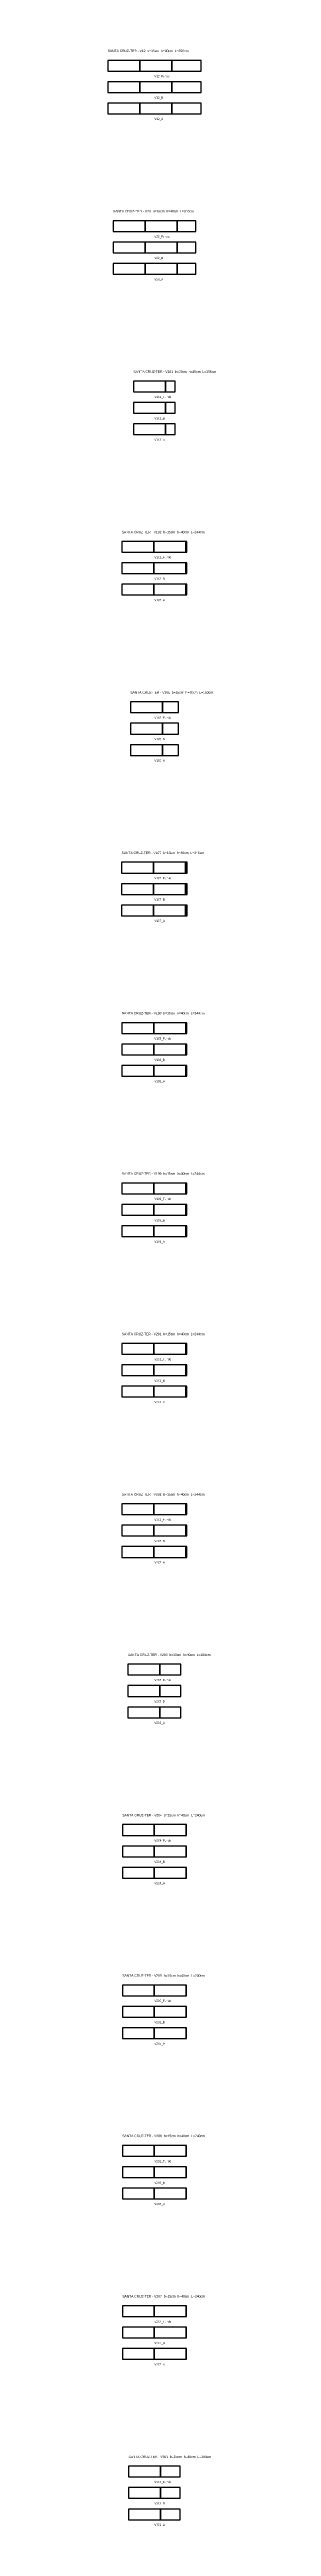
# Model space of a CAD drawing. Header units: metres. Extents: x -175 to 133895, y -11125 to 31642.
# Drawn here: x -175 to 221, y -11125 to -1860 of the extents above.
import ezdxf

# ---------------------------------------------------------------- set-up
doc = ezdxf.new("R2010")
doc.units = ezdxf.units.M

msp = doc.modelspace()

# ---------------------------------------------------------------- linework, layer by layer
at = {"layer": 'Paineis'}
for points in [[(-175, -1940), (-55, -1940), (-55, -1900), (-175, -1900)], [(-55, -1940), (65, -1940), (65, -1900), (-55, -1900)], [(65, -1940), (175, -1940), (175, -1900), (65, -1900)], [(-175, -2020), (-55, -2020), (-55, -1980), (-175, -1980)], [(-55, -2020), (65, -2020), (65, -1980), (-55, -1980)], [(65, -2020), (175, -2020), (175, -1980), (65, -1980)], [(-175, -2100), (-55, -2100), (-55, -2060), (-175, -2060)], [(-55, -2100), (65, -2100), (65, -2060), (-55, -2060)], [(65, -2100), (175, -2100), (175, -2060), (65, -2060)], [(-155, -2540), (-35, -2540), (-35, -2500), (-155, -2500)], [(-35, -2540), (85, -2540), (85, -2500), (-35, -2500)], [(85, -2540), (155, -2540), (155, -2500), (85, -2500)], [(-155, -2620), (-35, -2620), (-35, -2580), (-155, -2580)], [(-35, -2620), (85, -2620), (85, -2580), (-35, -2580)], [(85, -2620), (155, -2620), (155, -2580), (85, -2580)], [(-155, -2700), (-35, -2700), (-35, -2660), (-155, -2660)], [(-35, -2700), (85, -2700), (85, -2660), (-35, -2660)], [(85, -2700), (155, -2700), (155, -2660), (85, -2660)], [(-78.25, -3140), (41.75, -3140), (41.75, -3100), (-78.25, -3100)], [(41.75, -3140), (78.25, -3140), (78.25, -3100), (41.75, -3100)], [(-78.25, -3220), (41.75, -3220), (41.75, -3180), (-78.25, -3180)], [(41.75, -3220), (78.25, -3220), (78.25, -3180), (41.75, -3180)], [(-78.25, -3300), (41.75, -3300), (41.75, -3260), (-78.25, -3260)], [(41.75, -3300), (78.25, -3300), (78.25, -3260), (41.75, -3260)], [(-122, -3740), (-2, -3740), (-2, -3700), (-122, -3700)], [(-2, -3740), (118, -3740), (118, -3700), (-2, -3700)], [(118, -3740), (122, -3740), (122, -3700), (118, -3700)], [(-122, -3820), (-2, -3820), (-2, -3780), (-122, -3780)], [(-2, -3820), (118, -3820), (118, -3780), (-2, -3780)], [(118, -3820), (122, -3820), (122, -3780), (118, -3780)], [(-122, -3900), (-2, -3900), (-2, -3860), (-122, -3860)], [(-2, -3900), (118, -3900), (118, -3860), (-2, -3860)], [(118, -3900), (122, -3900), (122, -3860), (118, -3860)], [(-90, -4340), (30, -4340), (30, -4300), (-90, -4300)], [(30, -4340), (90, -4340), (90, -4300), (30, -4300)], [(-90, -4420), (30, -4420), (30, -4380), (-90, -4380)], [(30, -4420), (90, -4420), (90, -4380), (30, -4380)], [(-90, -4500), (30, -4500), (30, -4460), (-90, -4460)], [(30, -4500), (90, -4500), (90, -4460), (30, -4460)], [(-123, -4940), (-3, -4940), (-3, -4900), (-123, -4900)], [(-3, -4940), (117, -4940), (117, -4900), (-3, -4900)], [(117, -4940), (123, -4940), (123, -4900), (117, -4900)], [(-123, -5020), (-3, -5020), (-3, -4980), (-123, -4980)], [(-3, -5020), (117, -5020), (117, -4980), (-3, -4980)], [(117, -5020), (123, -5020), (123, -4980), (117, -4980)], [(-123, -5100), (-3, -5100), (-3, -5060), (-123, -5060)], [(-3, -5100), (117, -5100), (117, -5060), (-3, -5060)], [(117, -5100), (123, -5100), (123, -5060), (117, -5060)], [(-122, -5540), (-2, -5540), (-2, -5500), (-122, -5500)], [(-2, -5540), (118, -5540), (118, -5500), (-2, -5500)], [(118, -5540), (122, -5540), (122, -5500), (118, -5500)], [(-122, -5620), (-2, -5620), (-2, -5580), (-122, -5580)], [(-2, -5620), (118, -5620), (118, -5580), (-2, -5580)], [(118, -5620), (122, -5620), (122, -5580), (118, -5580)], [(-122, -5700), (-2, -5700), (-2, -5660), (-122, -5660)], [(-2, -5700), (118, -5700), (118, -5660), (-2, -5660)], [(118, -5700), (122, -5700), (122, -5660), (118, -5660)], [(-122, -6140), (-2, -6140), (-2, -6100), (-122, -6100)], [(-2, -6140), (118, -6140), (118, -6100), (-2, -6100)], [(118, -6140), (122, -6140), (122, -6100), (118, -6100)], [(-122, -6220), (-2, -6220), (-2, -6180), (-122, -6180)], [(-2, -6220), (118, -6220), (118, -6180), (-2, -6180)], [(118, -6220), (122, -6220), (122, -6180), (118, -6180)], [(-122, -6300), (-2, -6300), (-2, -6260), (-122, -6260)], [(-2, -6300), (118, -6300), (118, -6260), (-2, -6260)], [(118, -6300), (122, -6300), (122, -6260), (118, -6260)], [(-122, -6740), (-2, -6740), (-2, -6700), (-122, -6700)], [(-2, -6740), (118, -6740), (118, -6700), (-2, -6700)], [(118, -6740), (122, -6740), (122, -6700), (118, -6700)], [(-122, -6820), (-2, -6820), (-2, -6780), (-122, -6780)], [(-2, -6820), (118, -6820), (118, -6780), (-2, -6780)], [(118, -6820), (122, -6820), (122, -6780), (118, -6780)], [(-122, -6900), (-2, -6900), (-2, -6860), (-122, -6860)], [(-2, -6900), (118, -6900), (118, -6860), (-2, -6860)], [(118, -6900), (122, -6900), (122, -6860), (118, -6860)], [(-122, -7340), (-2, -7340), (-2, -7300), (-122, -7300)], [(-2, -7340), (118, -7340), (118, -7300), (-2, -7300)], [(118, -7340), (122, -7340), (122, -7300), (118, -7300)], [(-122, -7420), (-2, -7420), (-2, -7380), (-122, -7380)], [(-2, -7420), (118, -7420), (118, -7380), (-2, -7380)], [(118, -7420), (122, -7420), (122, -7380), (118, -7380)], [(-122, -7500), (-2, -7500), (-2, -7460), (-122, -7460)], [(-2, -7500), (118, -7500), (118, -7460), (-2, -7460)], [(118, -7500), (122, -7500), (122, -7460), (118, -7460)], [(-99.25, -7940), (20.75, -7940), (20.75, -7900), (-99.25, -7900)], [(20.75, -7940), (99.25, -7940), (99.25, -7900), (20.75, -7900)], [(-99.25, -8020), (20.75, -8020), (20.75, -7980), (-99.25, -7980)], [(-99.25, -8100), (20.75, -8100), (20.75, -8060), (-99.25, -8060)], [(20.75, -8020), (99.25, -8020), (99.25, -7980), (20.75, -7980)], [(20.75, -8100), (99.25, -8100), (99.25, -8060), (20.75, -8060)], [(-120.25, -8540), (-0.25, -8540), (-0.25, -8500), (-120.25, -8500)], [(-0.25, -8540), (119.75, -8540), (119.75, -8500), (-0.25, -8500)], [(119.75, -8540), (120.25, -8540), (120.25, -8500), (119.75, -8500)], [(-120.25, -8620), (-0.25, -8620), (-0.25, -8580), (-120.25, -8580)], [(-0.25, -8620), (119.75, -8620), (119.75, -8580), (-0.25, -8580)], [(119.75, -8620), (120.25, -8620), (120.25, -8580), (119.75, -8580)], [(-120.25, -8700), (-0.25, -8700), (-0.25, -8660), (-120.25, -8660)], [(-0.25, -8700), (119.75, -8700), (119.75, -8660), (-0.25, -8660)], [(119.75, -8700), (120.25, -8700), (120.25, -8660), (119.75, -8660)], [(-120.25, -9140), (-0.25, -9140), (-0.25, -9100), (-120.25, -9100)], [(-0.25, -9140), (119.75, -9140), (119.75, -9100), (-0.25, -9100)], [(119.75, -9140), (120.25, -9140), (120.25, -9100), (119.75, -9100)], [(-120.25, -9220), (-0.25, -9220), (-0.25, -9180), (-120.25, -9180)], [(-120.25, -9300), (-0.25, -9300), (-0.25, -9260), (-120.25, -9260)], [(-0.25, -9220), (119.75, -9220), (119.75, -9180), (-0.25, -9180)], [(-0.25, -9300), (119.75, -9300), (119.75, -9260), (-0.25, -9260)], [(119.75, -9220), (120.25, -9220), (120.25, -9180), (119.75, -9180)], [(119.75, -9300), (120.25, -9300), (120.25, -9260), (119.75, -9260)], [(-120.25, -9740), (-0.25, -9740), (-0.25, -9700), (-120.25, -9700)], [(-0.25, -9740), (119.75, -9740), (119.75, -9700), (-0.25, -9700)], [(119.75, -9740), (120.25, -9740), (120.25, -9700), (119.75, -9700)], [(-120.25, -9820), (-0.25, -9820), (-0.25, -9780), (-120.25, -9780)], [(-0.25, -9820), (119.75, -9820), (119.75, -9780), (-0.25, -9780)], [(119.75, -9820), (120.25, -9820), (120.25, -9780), (119.75, -9780)], [(-120.25, -9900), (-0.25, -9900), (-0.25, -9860), (-120.25, -9860)], [(-0.25, -9900), (119.75, -9900), (119.75, -9860), (-0.25, -9860)], [(119.75, -9900), (120.25, -9900), (120.25, -9860), (119.75, -9860)], [(-120.25, -10340), (-0.25, -10340), (-0.25, -10300), (-120.25, -10300)], [(-0.25, -10340), (119.75, -10340), (119.75, -10300), (-0.25, -10300)], [(119.75, -10340), (120.25, -10340), (120.25, -10300), (119.75, -10300)], [(-120.25, -10420), (-0.25, -10420), (-0.25, -10380), (-120.25, -10380)], [(-120.25, -10500), (-0.25, -10500), (-0.25, -10460), (-120.25, -10460)], [(-0.25, -10420), (119.75, -10420), (119.75, -10380), (-0.25, -10380)], [(-0.25, -10500), (119.75, -10500), (119.75, -10460), (-0.25, -10460)], [(119.75, -10420), (120.25, -10420), (120.25, -10380), (119.75, -10380)], [(119.75, -10500), (120.25, -10500), (120.25, -10460), (119.75, -10460)], [(-97, -10940), (23, -10940), (23, -10900), (-97, -10900)], [(23, -10940), (97, -10940), (97, -10900), (23, -10900)], [(-97, -11020), (23, -11020), (23, -10980), (-97, -10980)], [(23, -11020), (97, -11020), (97, -10980), (23, -10980)], [(-97, -11100), (23, -11100), (23, -11060), (-97, -11060)], [(23, -11100), (97, -11100), (97, -11060), (23, -11060)]]:
    msp.add_lwpolyline(points, close=True, dxfattribs=at)

# ---------------------------------------------------------------- texts
at = {"layer": 'NOMENCLATURA', "char_height": 9, "attachment_point": 1}
for s, insert in [('SANTA CRUZ-TER - V12  b=15cm  h=40cm  L=350cm', (-175, -1860)), ('SANTA CRUZ-TER - V28  b=15cm  h=40cm  L=310cm', (-155, -2460)), ('SANTA CRUZ-TER - V101  b=15cm  h=40cm  L=156cm', (-78.25, -3060)), ('SANTA CRUZ-TER - V102  b=15cm  h=40cm  L=244cm', (-122, -3660)), ('SANTA CRUZ-TER - V105  b=15cm  h=40cm  L=180cm', (-90, -4260)), ('SANTA CRUZ-TER - V107  b=15cm  h=40cm  L=246cm', (-123, -4860)), ('SANTA CRUZ-TER - V108  b=15cm  h=40cm  L=244cm', (-122, -5460)), ('SANTA CRUZ-TER - V109  b=15cm  h=40cm  L=244cm', (-122, -6060)), ('SANTA CRUZ-TER - V201  b=15cm  h=40cm  L=244cm', (-122, -6660)), ('SANTA CRUZ-TER - V202  b=15cm  h=40cm  L=244cm', (-122, -7260)), ('SANTA CRUZ-TER - V203  b=15cm  h=40cm  L=198cm', (-99.25, -7860)), ('SANTA CRUZ-TER - V204  b=15cm  h=40cm  L=240cm', (-120.25, -8460)), ('SANTA CRUZ-TER - V205  b=15cm  h=40cm  L=240cm', (-120.25, -9060)), ('SANTA CRUZ-TER - V206  b=15cm  h=40cm  L=240cm', (-120.25, -9660)), ('SANTA CRUZ-TER - V207  b=15cm  h=40cm  L=240cm', (-120.25, -10260)), ('SANTA CRUZ-TER - V301  b=15cm  h=40cm  L=194cm', (-97, -10860))]:
    msp.add_mtext(s, dxfattribs=dict(at, insert=insert))
at = {"layer": 'Texto Secao', "char_height": 8, "attachment_point": 1}
for s, insert in [('V12_Fundo', (0, -1955)), ('V12_B', (0, -2035)), ('V12_A', (0, -2115)), ('V28_Fundo', (0, -2555)), ('V28_B', (0, -2635)), ('V28_A', (0, -2715)), ('V101_Fundo', (0, -3155)), ('V101_B', (0, -3235)), ('V101_A', (0, -3315)), ('V102_Fundo', (0, -3755)), ('V102_B', (0, -3835)), ('V102_A', (0, -3915)), ('V105_Fundo', (0, -4355)), ('V105_B', (0, -4435)), ('V105_A', (0, -4515)), ('V107_Fundo', (0, -4955)), ('V107_B', (0, -5035)), ('V107_A', (0, -5115)), ('V108_Fundo', (0, -5555)), ('V108_B', (0, -5635)), ('V108_A', (0, -5715)), ('V109_Fundo', (0, -6155)), ('V109_B', (0, -6235)), ('V109_A', (0, -6315)), ('V201_Fundo', (0, -6755)), ('V201_B', (0, -6835)), ('V201_A', (0, -6915)), ('V202_Fundo', (0, -7355)), ('V202_B', (0, -7435)), ('V202_A', (0, -7515)), ('V203_Fundo', (0, -7955)), ('V203_B', (0, -8035)), ('V203_A', (0, -8115)), ('V204_Fundo', (0, -8555)), ('V204_B', (0, -8635)), ('V204_A', (0, -8715)), ('V205_Fundo', (0, -9155)), ('V205_B', (0, -9235)), ('V205_A', (0, -9315)), ('V206_Fundo', (0, -9755)), ('V206_B', (0, -9835)), ('V206_A', (0, -9915)), ('V207_Fundo', (0, -10355)), ('V207_B', (0, -10435)), ('V207_A', (0, -10515)), ('V301_Fundo', (0, -10955)), ('V301_B', (0, -11035)), ('V301_A', (0, -11115))]:
    msp.add_mtext(s, dxfattribs=dict(at, insert=insert))

doc.saveas('drawing.dxf')
